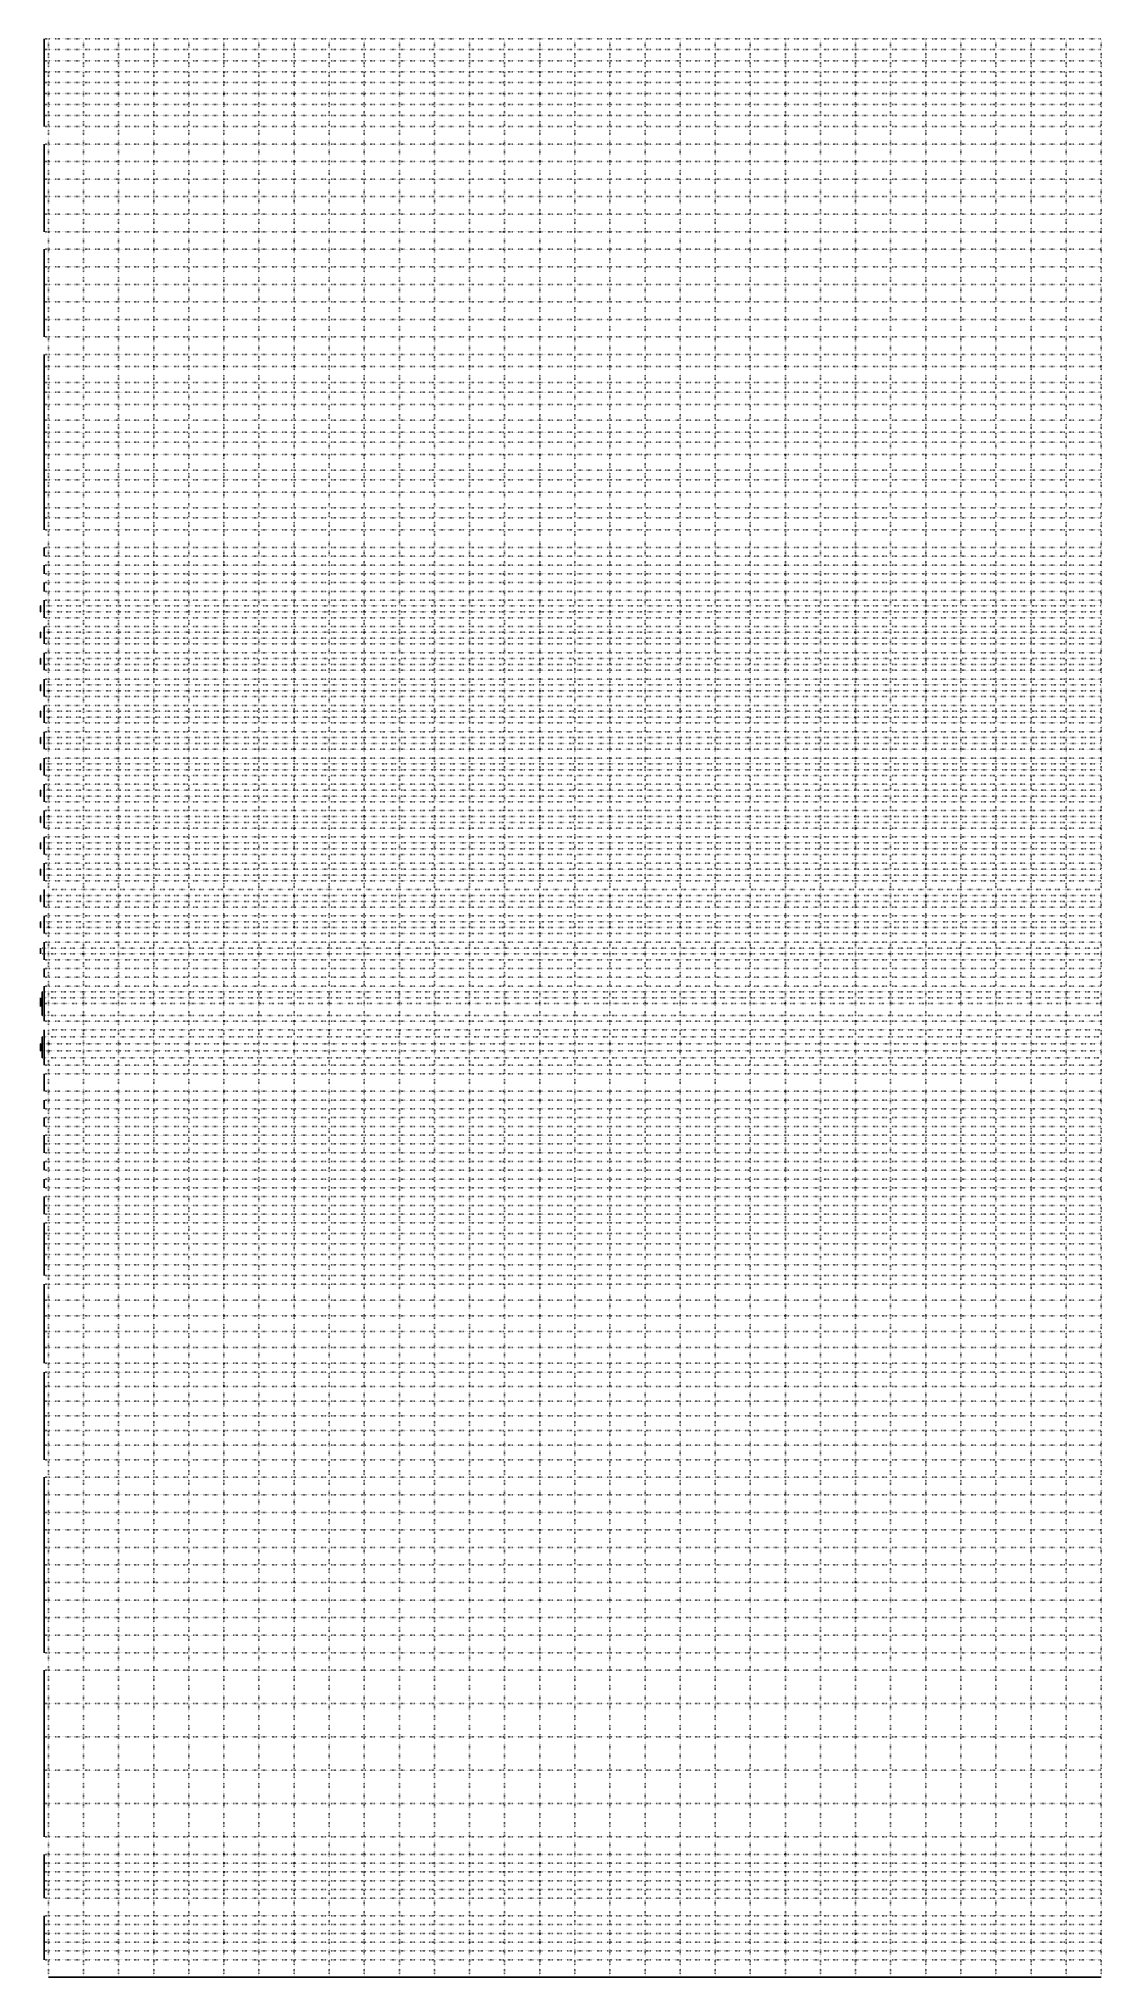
# Model space of a CAD drawing. Header units: millimetres. Extents: x -87 to 603, y -50 to 1576.
# Drawn here: x -6 to 600, y 0 to 1105 of the extents above; entities that cross this region are included whole.
import ezdxf

# ---------------------------------------------------------------- set-up
doc = ezdxf.new("R2010")
doc.units = ezdxf.units.MM
doc.linetypes.add('DOT', pattern=[6.35, 0, -6.35])
for name, color, linetype in [('_grid', 7, 'DOT'), ('FA011', 10, 'Continuous'), ('FA012', 50, 'Continuous'), ('FA021', 160, 'Continuous'), ('FA022', 210, 'Continuous'), ('FH016', 60, 'Continuous'), ('FH028', 130, 'Continuous'), ('FH036', 30, 'Continuous'), ('FH046', 110, 'Continuous'), ('FH176', 30, 'Continuous'), ('FH206', 160, 'Continuous'), ('FH207', 210, 'Continuous'), ('FH226', 50, 'Continuous'), ('FH236', 10, 'Continuous'), ('FH256', 110, 'Continuous'), ('FH257', 150, 'Continuous'), ('FH266', 60, 'Continuous'), ('FH267', 130, 'Continuous'), ('FH276', 40, 'Continuous'), ('FH277', 70, 'Continuous'), ('FH286', 10, 'Continuous'), ('FH287', 50, 'Continuous'), ('FH296', 200, 'Continuous'), ('FH297', 30, 'Continuous'), ('FH306', 160, 'Continuous'), ('FH307', 210, 'Continuous'), ('FH316', 140, 'Continuous'), ('FH317', 190, 'Continuous'), ('FH376', 160, 'Continuous'), ('FH386', 210, 'Continuous'), ('FH406', 140, 'Continuous'), ('FH407', 190, 'Continuous'), ('FH486', 70, 'Continuous'), ('FH487', 140, 'Continuous'), ('FK010', 150, 'Continuous'), ('FK020', 200, 'Continuous'), ('FK200', 60, 'Continuous'), ('FK201', 130, 'Continuous'), ('FK211', 210, 'Continuous'), ('FK230', 190, 'Continuous'), ('FK250', 10, 'Continuous'), ('FK251', 50, 'Continuous'), ('FK260', 200, 'Continuous'), ('FK261', 30, 'Continuous'), ('FK270', 160, 'Continuous'), ('FK271', 210, 'Continuous'), ('FK280', 140, 'Continuous'), ('FK281', 190, 'Continuous'), ('FK290', 110, 'Continuous'), ('FK291', 150, 'Continuous'), ('FK300', 60, 'Continuous'), ('FK301', 130, 'Continuous'), ('FK310', 40, 'Continuous'), ('FK311', 70, 'Continuous'), ('FK370', 130, 'Continuous'), ('FK400', 40, 'Continuous'), ('FK401', 70, 'Continuous'), ('FK480', 40, 'Continuous'), ('FU016', 190, 'Continuous'), ('FU116', 30, 'Continuous'), ('Gas2Oil', 60, 'Continuous'), ('Oil2Gas', 130, 'Continuous'), ('PH066', 150, 'Continuous'), ('PH076', 200, 'Continuous'), ('tau', 10, 'Continuous'), ('WH010', 10, 'Continuous'), ('WH011', 50, 'Continuous'), ('WH016', 110, 'Continuous'), ('WH017', 150, 'Continuous')]:
    doc.layers.add(name, color=color, linetype=linetype)

msp = doc.modelspace()

# ---------------------------------------------------------------- linework, layer by layer
at = {"linetype": 'Continuous'}
for p, q in [((-2.5, 495), (-2.5, 500)), ((-2.5, 460), (-2.5, 465))]:
    msp.add_line(p, q, dxfattribs=at)
at = {"layer": '_grid', "color": 7, "ltscale": 0.1}
for p, q in [((-2.5, 1105), (600, 1105)), ((0, 0), (0, 1105)), ((20, 0), (20, 1105)), ((40, 0), (40, 1105)), ((60, 0), (60, 1105)), ((80, 0), (80, 1105)), ((100, 0), (100, 1105)), ((120, 0), (120, 1105)), ((140, 0), (140, 1105)), ((160, 0), (160, 1105)), ((180, 0), (180, 1105)), ((200, 0), (200, 1105)), ((220, 0), (220, 1105)), ((240, 0), (240, 1105)), ((260, 0), (260, 1105)), ((280, 0), (280, 1105)), ((300, 0), (300, 1105)), ((320, 0), (320, 1105)), ((340, 0), (340, 1105)), ((360, 0), (360, 1105)), ((380, 0), (380, 1105)), ((400, 0), (400, 1105)), ((420, 0), (420, 1105)), ((440, 0), (440, 1105)), ((460, 0), (460, 1105)), ((480, 0), (480, 1105)), ((500, 0), (500, 1105)), ((520, 0), (520, 1105)), ((540, 0), (540, 1105)), ((560, 0), (560, 1105)), ((580, 0), (580, 1105)), ((600, 0), (600, 1105)), ((-2.5, 1098.8), (600, 1098.8)), ((-2.5, 1092.5), (600, 1092.5)), ((-2.5, 1086.2), (600, 1086.2)), ((-2.5, 1080), (600, 1080)), ((-2.5, 1073.8), (600, 1073.8)), ((-2.5, 1067.5), (600, 1067.5)), ((-2.5, 1061.2), (600, 1061.2)), ((-2.5, 1055), (600, 1055)), ((-2.5, 1045), (600, 1045)), ((-2.5, 1035), (600, 1035)), ((-2.5, 1025), (600, 1025)), ((-2.5, 1015), (600, 1015)), ((-2.5, 1005), (600, 1005)), ((-2.5, 995), (600, 995)), ((-2.5, 985), (600, 985)), ((-2.5, 975), (600, 975)), ((-2.5, 965), (600, 965)), ((-2.5, 955), (600, 955)), ((-2.5, 945), (600, 945)), ((-2.5, 935), (600, 935)), ((-2.5, 925), (600, 925)), ((-2.5, 918.1), (600, 918.1)), ((-2.5, 909.1), (600, 909.1)), ((-2.5, 903.5), (600, 903.5)), ((-2.5, 896.5), (600, 896.5)), ((-2.5, 887.6), (600, 887.6)), ((-2.5, 880.7), (600, 880.7)), ((-2.5, 875), (600, 875)), ((-2.5, 868.1), (600, 868.1)), ((-2.5, 859.1), (600, 859.1)), ((-2.5, 853.5), (600, 853.5)), ((-2.5, 846.5), (600, 846.5)), ((-2.5, 837.6), (600, 837.6)), ((-2.5, 831.9), (600, 831.9)), ((-2.5, 825), (600, 825)), ((-2.5, 815), (600, 815)), ((-2.5, 810), (600, 810)), ((-2.5, 805), (600, 805)), ((-2.5, 800), (600, 800)), ((-2.5, 795), (600, 795)), ((-2.5, 790), (600, 790)), ((-2.5, 785), (600, 785)), ((-4.5, 781.7), (600, 781.7)), ((-4.5, 778.3), (600, 778.3)), ((-2.5, 775), (600, 775)), ((-4.5, 766.7), (600, 766.7)), ((-2.5, 770), (600, 770)), ((-2.5, 763.3), (600, 763.3)), ((-4.5, 751.7), (600, 751.7)), ((-2.5, 760), (600, 760)), ((-2.5, 755), (600, 755)), ((-2.5, 748.3), (600, 748.3)), ((-2.5, 745), (600, 745)), ((-4.5, 736.7), (600, 736.7)), ((-4.5, 733.3), (600, 733.3)), ((-2.5, 740), (600, 740)), ((-2.5, 730), (600, 730)), ((-4.5, 721.7), (600, 721.7)), ((-4.5, 718.3), (600, 718.3)), ((-2.5, 725), (600, 725)), ((-2.5, 715), (600, 715)), ((-2.5, 710), (600, 710)), ((-4.5, 706.7), (600, 706.7)), ((-4.5, 703.3), (600, 703.3)), ((-2.5, 700), (600, 700)), ((-4.5, 691.7), (600, 691.7)), ((-4.5, 688.3), (600, 688.3)), ((-2.5, 695), (600, 695)), ((-4.5, 676.7), (600, 676.7)), ((-2.5, 685), (600, 685)), ((-2.5, 680), (600, 680)), ((-4.5, 673.3), (600, 673.3)), ((-2.5, 670), (600, 670)), ((-2.5, 665), (600, 665)), ((-4.5, 661.7), (600, 661.7)), ((-4.5, 658.3), (600, 658.3)), ((-2.5, 655), (600, 655)), ((-4.5, 646.7), (600, 646.7)), ((-4.5, 643.3), (600, 643.3)), ((-2.5, 650), (600, 650)), ((-4.5, 631.7), (600, 631.7)), ((-2.5, 640), (600, 640)), ((-2.5, 635), (600, 635)), ((-4.5, 628.3), (600, 628.3)), ((-2.5, 625), (600, 625)), ((0, 620), (600, 620)), ((-4.5, 616.7), (600, 616.7)), ((-4.5, 613.3), (600, 613.3)), ((-2.5, 610), (600, 610)), ((-4.5, 601.7), (600, 601.7)), ((-4.5, 598.3), (600, 598.3)), ((-2.5, 605), (600, 605)), ((-3.5, 586.7), (600, 586.7)), ((-2.5, 595), (600, 595)), ((-2.5, 590), (600, 590)), ((-3.5, 583.3), (600, 583.3)), ((-2.5, 580), (600, 580)), ((-2.5, 575), (600, 575)), ((-2.5, 570), (600, 570)), ((-2.5, 565), (600, 565)), ((-5.5, 555), (600, 555)), ((-3.5, 561.7), (600, 561.7)), ((-3.5, 558.3), (600, 558.3)), ((-3.5, 548.3), (600, 548.3)), ((-2.5, 545), (600, 545)), ((-4.5, 532), (600, 532)), ((-3.5, 536), (600, 536)), ((0, 540), (600, 540)), ((-4.5, 528), (600, 528)), ((-3.5, 524), (600, 524)), ((-2.5, 520), (600, 520)), ((-2.5, 515), (600, 515)), ((-2.5, 505), (600, 505)), ((-2.5, 500), (600, 500)), ((-2.5, 495), (600, 495)), ((-2.5, 490), (600, 490)), ((-2.5, 485), (600, 485)), ((-2.5, 480), (600, 480)), ((-2.5, 475), (600, 475)), ((-2.5, 470), (600, 470)), ((-2.5, 465), (600, 465)), ((-2.5, 460), (600, 460)), ((-2.5, 455), (600, 455)), ((-2.5, 450), (600, 450)), ((-2.5, 445), (600, 445)), ((-2.5, 440), (600, 440)), ((-2.5, 435), (600, 435)), ((-2.5, 430), (600, 430)), ((-2.5, 424), (600, 424)), ((-2.5, 418), (600, 418)), ((-2.5, 412), (600, 412)), ((-2.5, 406), (600, 406)), ((-2.5, 400), (600, 400)), ((-2.5, 395), (600, 395)), ((-2.5, 386), (600, 386)), ((-2.5, 377), (600, 377)), ((-2.5, 368), (600, 368)), ((-2.5, 359), (600, 359)), ((-2.5, 350), (600, 350)), ((-2.5, 345), (600, 345)), ((-2.5, 336.7), (600, 336.7)), ((-2.5, 328.3), (600, 328.3)), ((-2.5, 320), (600, 320)), ((-2.5, 311.7), (600, 311.7)), ((-2.5, 303.3), (600, 303.3)), ((-2.5, 295), (600, 295)), ((-2.5, 285), (600, 285)), ((-2.5, 275), (600, 275)), ((-2.5, 265), (600, 265)), ((-2.5, 255), (600, 255)), ((-2.5, 245), (600, 245)), ((-2.5, 235), (600, 235)), ((-2.5, 225), (600, 225)), ((-2.5, 215), (600, 215)), ((-2.5, 205), (600, 205)), ((-2.5, 195), (600, 195)), ((-2.5, 185), (600, 185)), ((-2.5, 175), (600, 175)), ((-2.5, 156), (600, 156)), ((-2.5, 137), (600, 137)), ((-2.5, 118), (600, 118)), ((-2.5, 99), (600, 99)), ((-2.5, 80), (600, 80)), ((-2.5, 70), (600, 70)), ((-2.5, 65), (600, 65)), ((-2.5, 60), (600, 60)), ((-2.5, 55), (600, 55)), ((-2.5, 50), (600, 50)), ((-2.5, 45), (600, 45)), ((-2.5, 35), (600, 35)), ((-2.5, 30), (600, 30)), ((-2.5, 25), (600, 25)), ((-2.5, 20), (600, 20)), ((-2.5, 15), (600, 15)), ((-2.5, 10), (600, 10))]:
    msp.add_line(p, q, dxfattribs=at)
at = {"layer": '_grid', "color": 7, "linetype": 'Continuous', "ltscale": 0.1}
for p, q in [((-2.5, 1055), (-2.5, 1105)), ((-2.5, 995), (-2.5, 1045)), ((-2.5, 935), (-2.5, 985)), ((-2.5, 825), (-2.5, 925)), ((-2.5, 400), (-2.5, 430)), ((-2.5, 350), (-2.5, 395)), ((-2.5, 295), (-2.5, 345)), ((-2.5, 185), (-2.5, 285)), ((-2.5, 80), (-2.5, 175)), ((-2.5, 45), (-2.5, 70)), ((-2.5, 10), (-2.5, 35))]:
    msp.add_line(p, q, dxfattribs=at)
at = {"layer": 'FA011', "linetype": 'Continuous'}
msp.add_line((-2.5, 515), (-2.5, 510), dxfattribs=at)
at = {"layer": 'FA012', "linetype": 'Continuous'}
msp.add_line((-2.5, 505), (-2.5, 510), dxfattribs=at)
at = {"layer": 'FA021', "linetype": 'Continuous'}
msp.add_line((-2.5, 475), (-2.5, 470), dxfattribs=at)
at = {"layer": 'FA022', "linetype": 'Continuous'}
msp.add_line((-2.5, 475), (-2.5, 480), dxfattribs=at)
at = {"layer": 'FH016', "linetype": 'Continuous'}
msp.add_line((-3.5, 553.3), (-3.5, 548.3), dxfattribs=at)
at = {"layer": 'FH028', "linetype": 'Continuous'}
msp.add_line((-4.5, 553.3), (-4.5, 558.3), dxfattribs=at)
at = {"layer": 'FH036', "linetype": 'Continuous'}
msp.add_line((-3.5, 553.3), (-3.5, 561.7), dxfattribs=at)
at = {"layer": 'FH046', "linetype": 'Continuous'}
msp.add_line((-2.5, 570), (-2.5, 575), dxfattribs=at)
at = {"layer": 'FH176', "linetype": 'Continuous'}
msp.add_line((-2.5, 790), (-2.5, 795), dxfattribs=at)
at = {"layer": 'FH206', "linetype": 'Continuous'}
msp.add_line((-4.5, 780), (-4.5, 781.7), dxfattribs=at)
at = {"layer": 'FH207', "linetype": 'Continuous'}
msp.add_line((-4.5, 780), (-4.5, 778.3), dxfattribs=at)
at = {"layer": 'FH226', "linetype": 'Continuous'}
msp.add_line((-4.5, 585), (-4.5, 583.3), dxfattribs=at)
at = {"layer": 'FH236', "linetype": 'Continuous'}
msp.add_line((-4.5, 585), (-4.5, 586.7), dxfattribs=at)
at = {"layer": 'FH256', "linetype": 'Continuous'}
msp.add_line((-4.5, 750), (-4.5, 751.7), dxfattribs=at)
at = {"layer": 'FH257', "linetype": 'Continuous'}
msp.add_line((-4.5, 750), (-4.5, 748.3), dxfattribs=at)
at = {"layer": 'FH266', "linetype": 'Continuous'}
msp.add_line((-4.5, 735), (-4.5, 736.7), dxfattribs=at)
at = {"layer": 'FH267', "linetype": 'Continuous'}
msp.add_line((-4.5, 735), (-4.5, 733.3), dxfattribs=at)
at = {"layer": 'FH276', "linetype": 'Continuous'}
msp.add_line((-4.5, 720), (-4.5, 721.7), dxfattribs=at)
at = {"layer": 'FH277', "linetype": 'Continuous'}
msp.add_line((-4.5, 720), (-4.5, 718.3), dxfattribs=at)
at = {"layer": 'FH286', "linetype": 'Continuous'}
msp.add_line((-4.5, 705), (-4.5, 706.7), dxfattribs=at)
at = {"layer": 'FH287', "linetype": 'Continuous'}
msp.add_line((-4.5, 705), (-4.5, 703.3), dxfattribs=at)
at = {"layer": 'FH296', "linetype": 'Continuous'}
msp.add_line((-4.5, 690), (-4.5, 691.7), dxfattribs=at)
at = {"layer": 'FH297', "linetype": 'Continuous'}
msp.add_line((-4.5, 690), (-4.5, 688.3), dxfattribs=at)
at = {"layer": 'FH306', "linetype": 'Continuous'}
msp.add_line((-4.5, 675), (-4.5, 676.7), dxfattribs=at)
at = {"layer": 'FH307', "linetype": 'Continuous'}
msp.add_line((-4.5, 675), (-4.5, 673.3), dxfattribs=at)
at = {"layer": 'FH316', "linetype": 'Continuous'}
msp.add_line((-4.5, 660), (-4.5, 661.7), dxfattribs=at)
at = {"layer": 'FH317', "linetype": 'Continuous'}
msp.add_line((-4.5, 660), (-4.5, 658.3), dxfattribs=at)
at = {"layer": 'FH376', "linetype": 'Continuous'}
msp.add_line((-4.5, 615), (-4.5, 616.7), dxfattribs=at)
at = {"layer": 'FH386', "linetype": 'Continuous'}
msp.add_line((-4.5, 615), (-4.5, 613.3), dxfattribs=at)
at = {"layer": 'FH406', "linetype": 'Continuous'}
msp.add_line((-4.5, 765), (-4.5, 766.7), dxfattribs=at)
at = {"layer": 'FH407', "linetype": 'Continuous'}
msp.add_line((-4.5, 765), (-4.5, 763.3), dxfattribs=at)
at = {"layer": 'FH486', "linetype": 'Continuous'}
for p, q in [((-4.5, 600), (-4.5, 601.7)), ((-4.5, 530), (-4.5, 532)), ((-3.5, 530), (-3.5, 536))]:
    msp.add_line(p, q, dxfattribs=at)
at = {"layer": 'FH487', "linetype": 'Continuous'}
for p, q in [((-4.5, 600), (-4.5, 598.3)), ((-4.5, 530), (-4.5, 528)), ((-3.5, 530), (-3.5, 524))]:
    msp.add_line(p, q, dxfattribs=at)
at = {"layer": 'FK010', "linetype": 'Continuous'}
msp.add_line((-2.5, 553.3), (-2.5, 565), dxfattribs=at)
at = {"layer": 'FK020', "linetype": 'Continuous'}
msp.add_line((-2.5, 553.3), (-2.5, 545), dxfattribs=at)
at = {"layer": 'FK200', "linetype": 'Continuous'}
msp.add_line((-2.5, 780), (-2.5, 785), dxfattribs=at)
at = {"layer": 'FK201', "linetype": 'Continuous'}
msp.add_line((-2.5, 780), (-2.5, 775), dxfattribs=at)
at = {"layer": 'FK211', "linetype": 'Continuous'}
msp.add_line((-2.5, 540), (-2.5, 520), dxfattribs=at)
at = {"layer": 'FK230', "linetype": 'Continuous'}
msp.add_line((-2.5, 580), (-2.5, 590), dxfattribs=at)
at = {"layer": 'FK250', "linetype": 'Continuous'}
msp.add_line((-2.5, 750), (-2.5, 755), dxfattribs=at)
at = {"layer": 'FK251', "linetype": 'Continuous'}
msp.add_line((-2.5, 750), (-2.5, 745), dxfattribs=at)
at = {"layer": 'FK260', "linetype": 'Continuous'}
msp.add_line((-2.5, 735), (-2.5, 740), dxfattribs=at)
at = {"layer": 'FK261', "linetype": 'Continuous'}
msp.add_line((-2.5, 735), (-2.5, 730), dxfattribs=at)
at = {"layer": 'FK270', "linetype": 'Continuous'}
msp.add_line((-2.5, 720), (-2.5, 725), dxfattribs=at)
at = {"layer": 'FK271', "linetype": 'Continuous'}
msp.add_line((-2.5, 720), (-2.5, 715), dxfattribs=at)
at = {"layer": 'FK280', "linetype": 'Continuous'}
msp.add_line((-2.5, 705), (-2.5, 710), dxfattribs=at)
at = {"layer": 'FK281', "linetype": 'Continuous'}
msp.add_line((-2.5, 705), (-2.5, 700), dxfattribs=at)
at = {"layer": 'FK290', "linetype": 'Continuous'}
msp.add_line((-2.5, 690), (-2.5, 695), dxfattribs=at)
at = {"layer": 'FK291', "linetype": 'Continuous'}
msp.add_line((-2.5, 690), (-2.5, 685), dxfattribs=at)
at = {"layer": 'FK300', "linetype": 'Continuous'}
msp.add_line((-2.5, 675), (-2.5, 680), dxfattribs=at)
at = {"layer": 'FK301', "linetype": 'Continuous'}
msp.add_line((-2.5, 675), (-2.5, 670), dxfattribs=at)
at = {"layer": 'FK310', "linetype": 'Continuous'}
msp.add_line((-2.5, 660), (-2.5, 665), dxfattribs=at)
at = {"layer": 'FK311', "linetype": 'Continuous'}
msp.add_line((-2.5, 660), (-2.5, 655), dxfattribs=at)
at = {"layer": 'FK370', "linetype": 'Continuous'}
msp.add_line((-2.5, 610), (-2.5, 620), dxfattribs=at)
at = {"layer": 'FK400', "linetype": 'Continuous'}
msp.add_line((-2.5, 765), (-2.5, 770), dxfattribs=at)
at = {"layer": 'FK401', "linetype": 'Continuous'}
msp.add_line((-2.5, 765), (-2.5, 760), dxfattribs=at)
at = {"layer": 'FK480', "linetype": 'Continuous'}
msp.add_line((-2.5, 595), (-2.5, 605), dxfattribs=at)
at = {"layer": 'FU016', "linetype": 'Continuous'}
msp.add_line((-2.5, 450), (-2.5, 455), dxfattribs=at)
at = {"layer": 'FU116', "linetype": 'Continuous'}
msp.add_line((-2.5, 485), (-2.5, 490), dxfattribs=at)
at = {"layer": 'Gas2Oil', "linetype": 'Continuous'}
msp.add_line((-2.5, 440), (-2.5, 435), dxfattribs=at)
at = {"layer": 'Oil2Gas', "linetype": 'Continuous'}
msp.add_line((-2.5, 440), (-2.5, 445), dxfattribs=at)
at = {"layer": 'PH066', "linetype": 'Continuous'}
msp.add_line((-2.5, 815), (-2.5, 810), dxfattribs=at)
at = {"layer": 'PH076', "linetype": 'Continuous'}
msp.add_line((-2.5, 805), (-2.5, 800), dxfattribs=at)
at = {"layer": 'tau'}
msp.add_line((0, 0), (600, 0), dxfattribs=at)
at = {"layer": 'WH010', "linetype": 'Continuous'}
for p, q in [((-2.5, 645), (-2.5, 650)), ((-2.5, 625), (-2.5, 635))]:
    msp.add_line(p, q, dxfattribs=at)
at = {"layer": 'WH011', "linetype": 'Continuous'}
msp.add_line((-2.5, 645), (-2.5, 640), dxfattribs=at)
at = {"layer": 'WH016', "linetype": 'Continuous'}
for p, q in [((-4.5, 645), (-4.5, 646.7)), ((-4.5, 630), (-4.5, 631.7))]:
    msp.add_line(p, q, dxfattribs=at)
at = {"layer": 'WH017', "linetype": 'Continuous'}
for p, q in [((-4.5, 645), (-4.5, 643.3)), ((-4.5, 630), (-4.5, 628.3))]:
    msp.add_line(p, q, dxfattribs=at)

doc.saveas('drawing.dxf')
